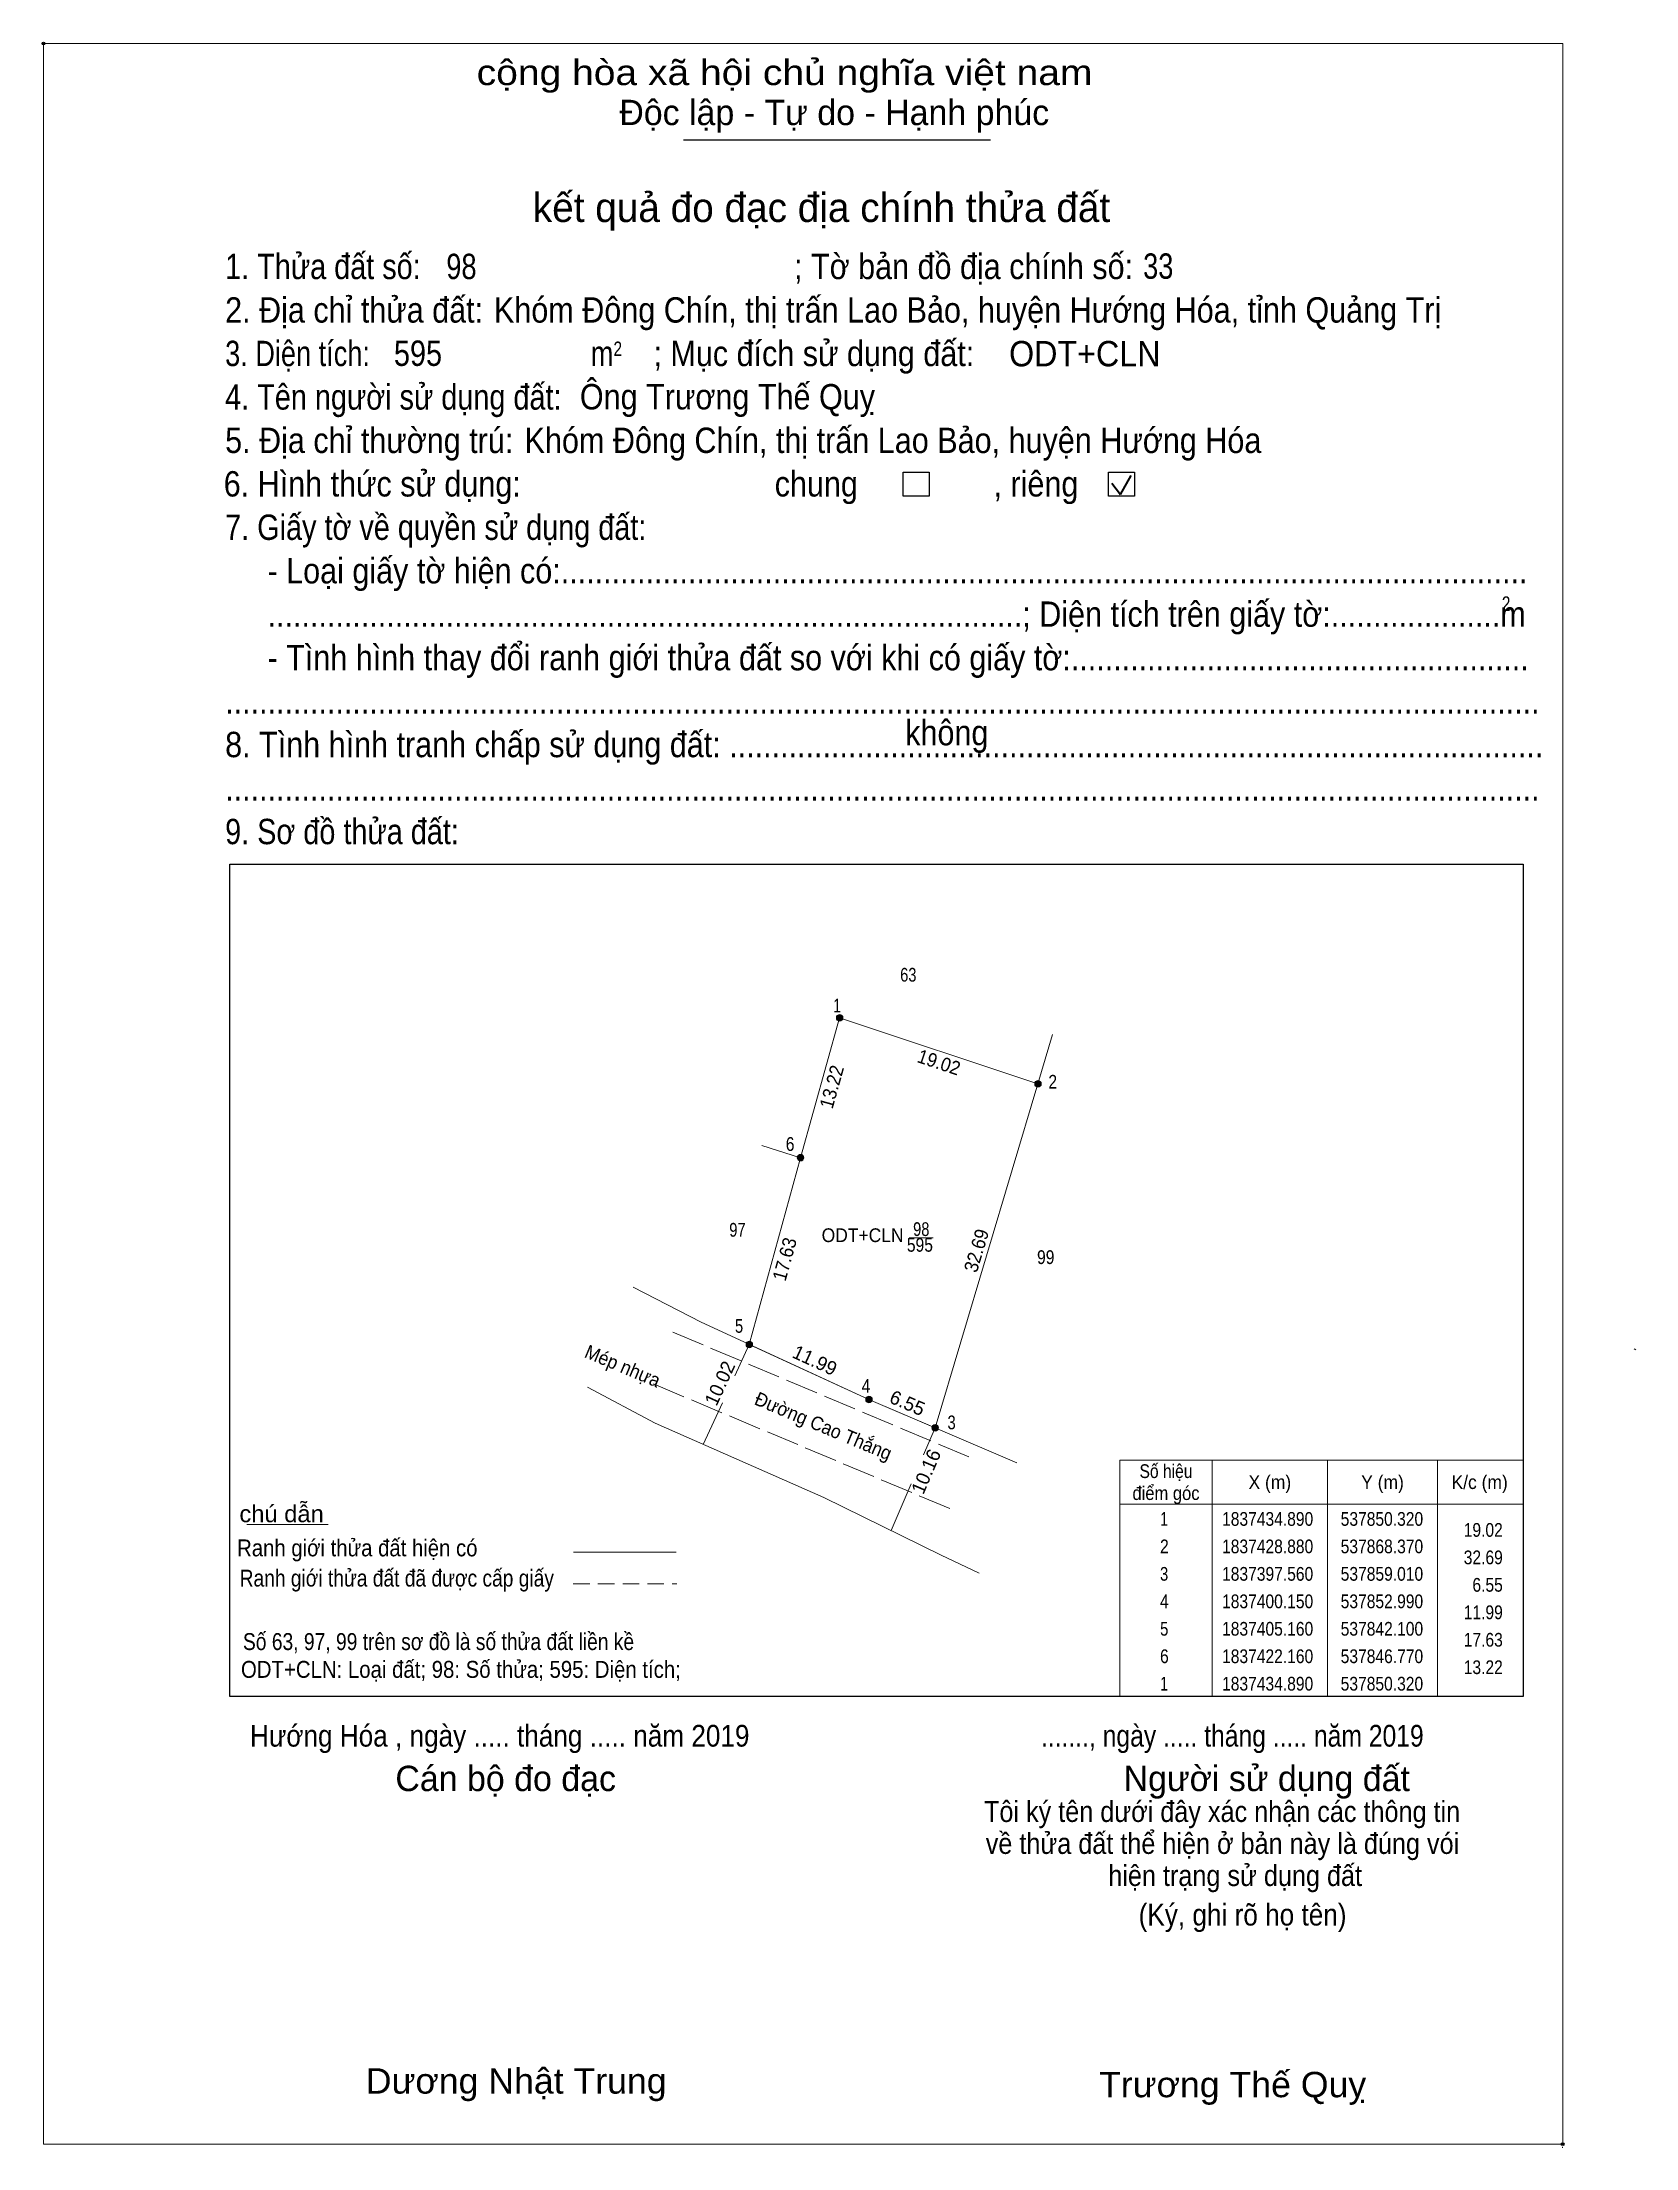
# Model space of a CAD drawing. Header units: metres. Extents: x 537540 to 537954, y 1837054 to 1837439.
# Drawn here: x 537540.4 to 537685.5, y 1837053.7 to 1837245.4 of the extents above; entities that cross this region are included whole.
import ezdxf
from ezdxf.enums import TextEntityAlignment as Align

# ---------------------------------------------------------------- set-up
doc = ezdxf.new("R2010")
doc.units = ezdxf.units.M
doc.header["$LTSCALE"] = 0.5
doc.header["$PDMODE"] = 32
doc.header["$PDSIZE"] = 0.25
doc.linetypes.add('LONG_DASHED', pattern=[7.5, 6, -1.5])
doc.linetypes.add('MEDIUM_DASHED', pattern=[4.5, 3, -1.5])
for name, color, linetype, lineweight in [('1', 7, 'Continuous', 13), ('10', 7, 'Continuous', 13), ('17', 7, 'Continuous', 13), ('2', 7, 'Continuous', 25), ('30', 7, 'Continuous', 13), ('6', 7, 'Continuous', 13), ('63', 7, 'Continuous', 13)]:
    doc.layers.add(name, color=color, linetype=linetype, lineweight=lineweight)

msp = doc.modelspace()

# ---------------------------------------------------------------- texts
at = {"layer": '1'}
for s, width, p in [('63', 0.8, (537619.27, 1837159.85)), ('97', 0.8, (537603.72, 1837136.63)), ('98', 0.8, (537620.45, 1837136.69)), ('ODT+CLN', 0.95, (537615.11, 1837136.14)), ('595', 0.85, (537620.325, 1837135.26)), ('99', 0.85, (537631.775, 1837134.14))]:
    msp.add_text(s, height=1.25, dxfattribs=dict(at, width=width)).set_placement(p, align=Align.CENTER)
at = {"layer": '2'}
for s, height, width, p in [('cộng hòa xã hội chủ nghĩa việt nam', 2.308, 1.15, (537579.99, 1837241.46)), ('1. Thửa đất số:', 2.308, 0.85, (537557.1, 1837223.8)), ('98', 2.31, 0.8, (537577.23, 1837223.8)), ('; Tờ bản đồ địa chính số:', 2.308, 0.9, (537608.87, 1837223.8)), ('33', 2.31, 0.8, (537640.64, 1837223.83)), ('2. Địa chỉ thửa đất:', 2.308, 0.9, (537557.1, 1837219.84)), ('Khóm Đông Chín, thị trấn Lao Bảo, huyện Hướng Hóa, tỉnh Quảng Trị', 2.31, 0.9, (537581.56, 1837219.84)), ('3. Diện tích:', 2.308, 0.8, (537557.1, 1837215.88)), ('; Mục đích sử dụng đất:', 2.308, 0.9, (537596.08, 1837215.88)), ('595', 2.31, 0.85, (537572.46, 1837215.9)), ('m', 2.308, 0.8, (537590.37, 1837215.88)), ('2', 1.318, 0.8, (537592.44, 1837216.8)), ('ODT+CLN', 2.31, 0.95, (537628.44, 1837215.86)), ('4. Tên người sử dụng đất:', 2.308, 0.85, (537557.1, 1837211.92)), ('Ông Trương Thế Quỵ', 2.31, 0.9, (537589.38, 1837211.94)), ('5. Địa chỉ thường trú:', 2.308, 0.9, (537557.1, 1837207.97)), ('Khóm Đông Chín, thị trấn Lao Bảo, huyện Hướng Hóa', 2.31, 0.9, (537584.35, 1837207.97)), ('6. Hình thức sử dụng:', 2.308, 0.9, (537556.97, 1837204.01)), ('chung                , riêng', 2.308, 0.9, (537607.11, 1837204.01)), ('7. Giấy tờ về quyền sử dụng đất:', 2.308, 0.85, (537557.1, 1837200.06)), ('     - Loại giấy tờ hiện có:..................................................................................................................', 2.308, 0.9, (537557.1, 1837196.1)), ('     .........................................................................................; Diện tích trên giấy tờ:....................m', 2.308, 0.9, (537557.1, 1837192.15)), ('2', 1.318, 0.8, (537673.28, 1837193.6)), ('     - Tình hình thay đổi ranh giới thửa đất so với khi có giấy tờ:......................................................', 2.308, 0.9, (537557.1, 1837188.19)), ('...........................................................................................................................................................', 2.308, 0.9, (537557.1, 1837184.24)), ('không', 2.308, 0.9, (537618.99, 1837181.36)), ('8. Tình hình tranh chấp sử dụng đất: ................................................................................................', 2.308, 0.9, (537557.1, 1837180.28)), ('...........................................................................................................................................................', 2.308, 0.9, (537557.1, 1837176.32)), ('9. Sơ đồ thửa đất:', 2.308, 0.85, (537557.1, 1837172.36)), ('Hướng Hóa , ngày ..... tháng ..... năm 2019', 1.976, 0.9, (537559.36, 1837090.21)), ('......., ngày ..... tháng ..... năm 2019', 1.976, 0.85, (537631.34, 1837090.21)), ('(Ký, ghi rõ họ tên)', 1.978, 0.9, (537640.23, 1837073.92)), ('Dương Nhật Trung', 2.31, 1.05, (537569.9, 1837058.62)), ('Trương Thế Quỵ', 2.31, 1.05, (537636.63, 1837058.29))]:
    msp.add_text(s, height=height, dxfattribs=dict(at, width=width)).set_placement(p)
for s, p in [('Độc lập - Tự do - Hạnh phúc', (537592.97, 1837237.82)), ('Cán bộ đo đạc', (537572.59, 1837086.16)), ('Người sử dụng đất', (537638.86, 1837086.16))]:
    msp.add_text(s, height=2.308, dxfattribs=at).set_placement(p)
for s, height, p in [('kết quả đo đạc địa chính thửa đất', 2.637, (537611.37, 1837229)), ('.', 0.6594, (537678.8114, 1837053.68))]:
    msp.add_text(s, height=height, dxfattribs=at).set_placement(p, align=Align.CENTER)
at = {"layer": '2', "width": 0.9}
for s, p in [('Tôi ký tên dưới đây xác nhận các thông tin', (537647.825, 1837083.35)), ('về thửa đất thể hiện ở bản này là đúng vói', (537647.86, 1837080.44)), ('hiện trạng sử dụng đất', (537649.015, 1837077.52))]:
    msp.add_text(s, height=1.906, dxfattribs=at).set_placement(p, align=Align.CENTER)
at = {"layer": '6'}
for s, height, width, p in [('chú dẫn', 1.536, 1.05, (537558.4, 1837110.64)), ('Ranh giới thửa đất hiện có ', 1.536, 0.9, (537558.19, 1837107.53)), ('Ranh giới thửa đất đã được cấp giấy', 1.536, 0.85, (537558.42, 1837104.78)), ('Số 63, 97, 99 trên sơ đồ là số thửa đất liền kề', 1.54, 0.85, (537558.72, 1837099)), ('ODT+CLN: Loại đất; 98: Số thửa; 595: Diện tích;', 1.54, 0.9, (537558.54, 1837096.47))]:
    msp.add_text(s, height=height, dxfattribs=dict(at, width=width)).set_placement(p)
at = {"layer": '63'}
for s, width, p in [(' 1', 0.75, (537613.14, 1837157.05)), (' 2', 0.85, (537632.81, 1837150.11)), (' 6', 0.85, (537608.91, 1837144.44)), (' 5', 0.8, (537604.24, 1837127.88)), (' 4', 0.85, (537615.82, 1837122.43)), (' 3', 0.8, (537623.58, 1837119.1)), ('19.02', 0.85, (537673.37, 1837109.31)), ('32.69', 0.85, (537673.37, 1837106.81)), ('6.55', 0.85, (537673.37, 1837104.31)), ('11.99', 0.85, (537673.37, 1837101.81)), ('17.63', 0.85, (537673.37, 1837099.31)), ('13.22', 0.85, (537673.37, 1837096.81))]:
    msp.add_text(s, height=1.25, dxfattribs=dict(at, width=width)).set_placement(p, align=Align.RIGHT)
at = {"layer": '63', "width": 0.95}
for s, rotation, p in [('19.02', 341.584, (537621.8626, 1837151.9132)), ('13.22', 74.418, (537612.9032, 1837150.1021)), ('17.63', 74.639, (537608.6163, 1837134.4194)), ('32.69', 73.361, (537626.0696, 1837135.186)), ('Mép nhựa', 337.201, (537593.0378, 1837124.2806)), ('Đường Cao Thắng', 337.201, (537611.2978, 1837118.8181))]:
    msp.add_text(s, height=1.25, rotation=rotation, dxfattribs=at).set_placement(p, align=Align.CENTER)
at = {"layer": '63'}
for s, rotation, p in [('11.99', 335.295, (537610.5038, 1837124.8042)), ('10.02', 65.277, (537602.6888, 1837123.0287)), ('6.55', 336.721, (537618.943, 1837120.919)), ('10.16', 66.764, (537621.4594, 1837115.0084))]:
    msp.add_text(s, height=1.25, rotation=rotation, dxfattribs=at).set_placement(p, align=Align.CENTER)
for s, width, p in [('Số hiệu', 0.85, (537642.72, 1837114.66)), ('X (m)', 0.95, (537652.17, 1837113.66)), ('Y (m)', 0.95, (537662.425, 1837113.66)), ('K/c (m)', 0.95, (537671.265, 1837113.66)), ('điểm góc', 0.9, (537642.72, 1837112.66)), (' 1', 0.75, (537642.37, 1837110.31)), ('1837434.890', 0.85, (537651.97, 1837110.31)), ('537850.320', 0.85, (537662.37, 1837110.31)), (' 2', 0.85, (537642.375, 1837107.81)), ('1837428.880', 0.85, (537651.97, 1837107.81)), ('537868.370', 0.85, (537662.37, 1837107.81)), (' 3', 0.8, (537642.365, 1837105.31)), ('1837397.560', 0.85, (537651.97, 1837105.31)), ('537859.010', 0.85, (537662.37, 1837105.31)), (' 4', 0.85, (537642.37, 1837102.81)), ('1837400.150', 0.85, (537651.97, 1837102.81)), ('537852.990', 0.85, (537662.37, 1837102.81)), (' 5', 0.8, (537642.375, 1837100.31)), ('1837405.160', 0.85, (537651.97, 1837100.31)), ('537842.100', 0.85, (537662.37, 1837100.31)), (' 6', 0.85, (537642.375, 1837097.81)), ('1837422.160', 0.85, (537651.97, 1837097.81)), ('537846.770', 0.85, (537662.37, 1837097.81)), (' 1', 0.75, (537642.37, 1837095.31)), ('1837434.890', 0.85, (537651.97, 1837095.31)), ('537850.320', 0.85, (537662.37, 1837095.31))]:
    msp.add_text(s, height=1.25, dxfattribs=dict(at, width=width)).set_placement(p, align=Align.CENTER)

# ---------------------------------------------------------------- hatches: boundary and pattern name
at = {"layer": '63'}
for points in [[(537613.32, 1837156.55, 1), (537612.72, 1837156.55, 1)], [(537631.37, 1837150.54, 1), (537630.77, 1837150.54, 1)], [(537609.77, 1837143.82, 1), (537609.17, 1837143.82, 1)], [(537605.1, 1837126.82, 1), (537604.5, 1837126.82, 1)], [(537615.99, 1837121.81, 1), (537615.39, 1837121.81, 1)], [(537622.01, 1837119.22, 1), (537621.41, 1837119.22, 1)]]:
    msp.add_hatch(color=256, dxfattribs=at).paths.add_polyline_path(points)

# ---------------------------------------------------------------- linework, layer by layer
at = {"layer": '1'}
msp.add_lwpolyline([(537613.02, 1837156.55), (537631.07, 1837150.54), (537621.71, 1837119.22), (537615.69, 1837121.81), (537604.8, 1837126.82), (537609.47, 1837143.82)], close=True, dxfattribs=at)
at = {"layer": '10'}
for p, q in [((537631.07, 1837150.54), (537632.4, 1837155.05)), ((537621.71, 1837119.22), (537631.07, 1837150.54))]:
    msp.add_line(p, q, dxfattribs=at)
at = {"layer": '10', "linetype": 'LONG_DASHED'}
for p, q in [((537624.78, 1837116.59), (537597.84, 1837127.94)), ((537596.07, 1837123.22), (537623.69, 1837111.61))]:
    msp.add_line(p, q, dxfattribs=at)
at = {"layer": '10'}
for points in [[(537631.07, 1837150.54), (537613.02, 1837156.55), (537609.47, 1837143.82)], [(537605.95, 1837144.92), (537609.47, 1837143.82), (537604.8, 1837126.82)]]:
    msp.add_lwpolyline(points, dxfattribs=at)
at = {"layer": '17'}
msp.add_line((537559.07, 1837110.44), (537566.49, 1837110.44), dxfattribs=at)
at = {"layer": '2'}
for p, q in [((537598.8, 1837236.48), (537626.76, 1837236.48)), ((537557.53, 1837170.54), (537675.22, 1837170.54)), ((537675.22, 1837170.54), (537675.22, 1837094.78))]:
    msp.add_line(p, q, dxfattribs=at)
at = {"layer": '2', "lineweight": 35}
for p, q in [((537637.79, 1837205.22), (537638.58, 1837204.2)), ((537638.58, 1837204.2), (537639.54, 1837205.91))]:
    msp.add_line(p, q, dxfattribs=at)
at = {"layer": '2', "lineweight": 13}
msp.add_lwpolyline([(537540.57, 1837245.25), (537678.82, 1837245.25), (537678.82, 1837054.03), (537540.57, 1837054.03)], close=True, dxfattribs=at)
at = {"layer": '2'}
for points in [[(537618.8, 1837206.24), (537621.18, 1837206.24), (537621.18, 1837204.03), (537618.8, 1837204.03)], [(537637.49, 1837206.24), (537639.86, 1837206.24), (537639.86, 1837204.03), (537637.49, 1837204.03)]]:
    msp.add_lwpolyline(points, close=True, dxfattribs=at)
msp.add_lwpolyline([(537675.22, 1837094.78), (537557.53, 1837094.78), (537557.53, 1837170.54)], dxfattribs=at)
for p in [(537540.57, 1837245.25), (537678.82, 1837054.03)]:
    msp.add_point(p, dxfattribs=at)
at = {"layer": '30'}
msp.add_line((537685.34, 1837126.42), (537685.48, 1837126.33), dxfattribs=at)
for points in [[(537594.22, 1837132.02), (537600.41, 1837128.84), (537615.69, 1837121.81), (537629.14, 1837116.03)], [(537590.07, 1837122.93), (537596.23, 1837119.65), (537611.58, 1837112.9), (537622.25, 1837107.63), (537625.73, 1837106)]]:
    msp.add_lwpolyline(points, dxfattribs=at)
at = {"layer": '6'}
msp.add_line((537588.79, 1837107.92), (537598.15, 1837107.92), dxfattribs=at)
at = {"layer": '6', "linetype": 'MEDIUM_DASHED'}
msp.add_line((537588.78, 1837105.04), (537598.2, 1837105.04), dxfattribs=at)
at = {"layer": '63'}
for p, q in [((537619.34, 1837136.53), (537621.53, 1837136.53)), ((537603.49, 1837123.97), (537604.8, 1837126.82)), ((537600.61, 1837117.72), (537602.35, 1837121.5)), ((537620.66, 1837116.77), (537621.71, 1837119.22)), ((537646.92, 1837116.28), (537646.92, 1837094.78)), ((537657.42, 1837116.28), (537657.42, 1837094.78)), ((537667.42, 1837116.28), (537667.42, 1837094.78)), ((537617.7, 1837109.88), (537619.52, 1837114.13)), ((537638.52, 1837112.28), (537675.22, 1837112.28))]:
    msp.add_line(p, q, dxfattribs=at)
msp.add_lwpolyline([(537638.52, 1837116.28), (537675.22, 1837116.28), (537675.22, 1837094.78), (537638.52, 1837094.78)], close=True, dxfattribs=at)
for centre in [(537613.02, 1837156.55), (537631.07, 1837150.54), (537609.47, 1837143.82), (537604.8, 1837126.82), (537615.69, 1837121.81), (537621.71, 1837119.22)]:
    msp.add_circle(centre, 0.3, dxfattribs=at)

msp.set_redraw_order([(e.dxf.handle, doc.entitydb.next_handle()) for e in msp.query("TEXT MTEXT ATTDEF DIMENSION ARC_DIMENSION")])  # texts and dimensions are drawn at this point

doc.saveas('drawing.dxf')
